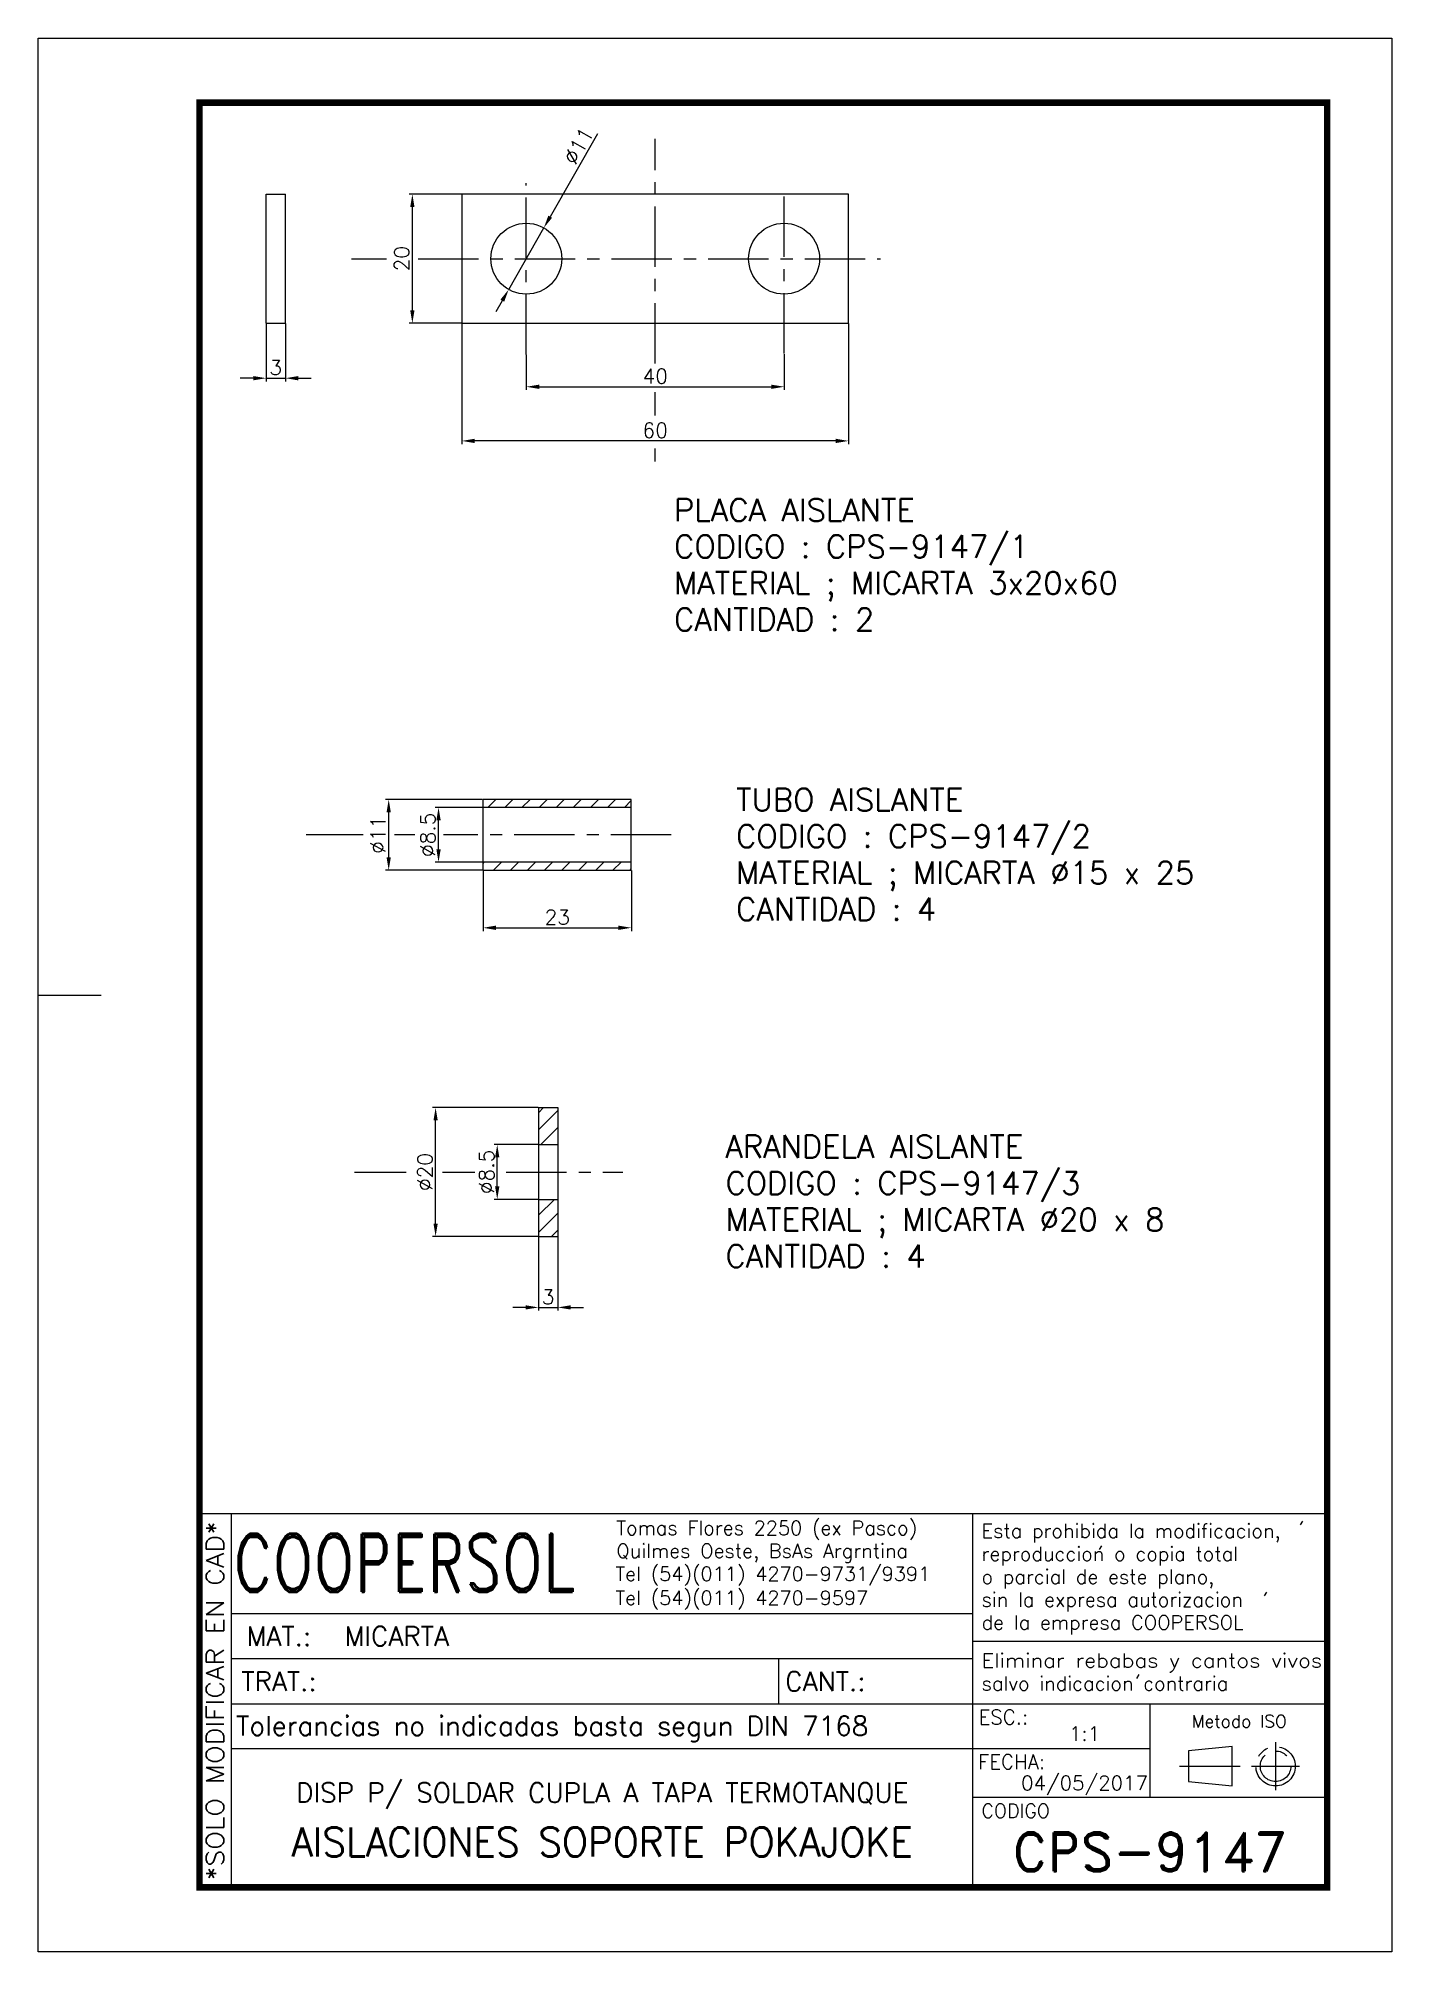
# Model space of a CAD drawing. Extents: x -13768 to 18086, y -10615 to 1188.
# Drawn here: x 1767 to 1977, y 297 to 594 of the extents above; entities that cross this region are included whole.
import ezdxf
from ezdxf.enums import TextEntityAlignment as Align

# ---------------------------------------------------------------- set-up
doc = ezdxf.new("R2010")
doc.units = 0
doc.header["$LTSCALE"] = 7.5
doc.header["$MEASUREMENT"] = 0
doc.linetypes.add('CENTER', pattern=[2, 1.25, -0.25, 0.25, -0.25])
doc.layers.get('0').update_dxf_attribs({"linetype": 'CONTINUOUS'})
doc.layers.get('DEFPOINTS').update_dxf_attribs({"linetype": 'CONTINUOUS'})
for name, color, linetype in [('1', 1, 'CENTER'), ('CL', 1, 'CENTER'), ('CO', 3, 'CONTINUOUS'), ('RY', 5, 'CONTINUOUS')]:
    doc.layers.add(name, color=color, linetype=linetype)
doc.styles.add('ROMAND', font='ROMAND')
doc.styles.add('ROMANS', font='ROMANS.SHX')
doc.dimstyles.new('1', dxfattribs={"dimtxt": 2.3, "dimasz": 2, "dimexe": 0.5, "dimexo": 0.0625, "dimgap": 0.5, "dimtad": 1, "dimdec": 4, "dimdsep": 46, "dimtxsty": 'ROMANS', "dimcen": -2, "dimclrt": 7, "dimadec": 0, "dimazin": 0, "dimtfac": 0.869565, "dimtdec": 4, "dimtmove": 0, "dimatfit": 3, "dimfxl": 1, "dimtolj": 1, "dimarcsym": 0})

msp = doc.modelspace()

# ---------------------------------------------------------------- texts
at = {"layer": 'CO', "style": 'ROMANS'}
for s, p in [('PLACA AISLANTE', (1865.65891, 519.03013)), ('CODIGO : CPS-9147/1', (1865.65891, 513.36347)), ('MATERIAL ; MICARTA 3x20x60', (1865.65891, 507.6968)), ('CANTIDAD : 2', (1865.65891, 502.03013)), ('TUBO AISLANTE', (1875.27581, 474.07237)), ('CODIGO : CPS-9147/2', (1875.27581, 468.4057)), ('MATERIAL ; MICARTA %%C15 x 25', (1875.27581, 462.73904)), ('CANTIDAD : 4', (1875.27581, 457.07237)), ('ARANDELA AISLANTE', (1873.63719, 420.22384)), ('CODIGO : CPS-9147/3', (1873.63719, 414.55717)), ('MATERIAL ; MICARTA %%C20 x 8', (1873.63719, 408.89051)), ('CANTIDAD : 4', (1873.63719, 403.22384))]:
    msp.add_text(s, height=3.5, dxfattribs=at).set_placement(p)

# ---------------------------------------------------------------- blocks, each defined once
blk = doc.blocks.new('A4G')
blk.add_line((0, 148.5), (9.75, 148.5))
blk.add_lwpolyline([(0, 297), (210, 297), (210, 0), (0, 0)], close=True)
at = {"const_width": 1}
blk.add_lwpolyline([(25, 287), (200, 287), (200, 10), (25, 10)], close=True, dxfattribs=at)
blk = doc.blocks.new('COOPERSOLROT-02')
for p, q in [((0, 58), (175, 58)), ((0, 0), (0, 58)), ((5, 0), (5, 58)), ((120, 0), (120, 58)), ((175, 0), (175, 58)), ((5, 42.5), (120, 42.5)), ((120, 38.19), (175, 38.19)), ((5, 35.5), (120, 35.5)), ((89.89, 28.5), (89.89, 35.5)), ((5, 28.5), (175, 28.5)), ((147.5, 14), (147.5, 28.5)), ((147.5, 21.5), (5, 21.5)), ((120, 14), (175, 14)), ((0, 0), (175, 0))]:
    blk.add_line(p, q)
at = {"color": 1, "linetype": 'CENTER'}
blk.add_line((166.98, 22.51), (166.98, 15.06), dxfattribs=at)
for points in [[(152.09, 18.79), (161.93, 18.79)], [(163.26, 18.79), (170.71, 18.79)]]:
    blk.add_lwpolyline(points, dxfattribs=at)
at = {"layer": '1'}
for points in [[(170.85, 56.26), (171.21, 56.85)], [(139.66, 52.43), (140.02, 53.02)], [(165.28, 45.22), (165.64, 45.81)], [(145.46, 32.42), (145.82, 33.01)]]:
    blk.add_lwpolyline(points, dxfattribs=at)
blk.add_lwpolyline([(160.25, 18.79), (160.25, 21.83), (153.47, 21.16), (153.47, 16.41), (160.25, 15.74)], close=True, dxfattribs=at)
for radius in [3.05, 2.37]:
    blk.add_circle((166.98, 18.79), radius, dxfattribs=at)
at = {"style": 'ROMANS', "width": 0.996387}
blk.add_text('*SOLO MODIFICAR EN CAD*', height=2.7, rotation=90, dxfattribs=at).set_placement((3.77, 1.09), (3.77, 56.81), align=Align.FIT)
at = {"style": 'ROMAND', "width": 0.75}
blk.add_text('COOPERSOL', height=9, dxfattribs=at).set_placement((5.26, 45.85))
at = {"style": 'ROMANS'}
for s, p in [('MAT.:', (7.32, 37.47)), ('TRAT.:', (6.5, 30.47)), ('CANT.:', (90.89, 30.47)), ('Tolerancias no indicadas basta segun DIN 7168', (5.7, 23.56))]:
    blk.add_text(s, height=3, dxfattribs=at).set_placement(p)
for tag, height, style, p in [('CONJUNTO', 2.3, 'ROMANS', (62.5, 17.5)), ('SUBCONJUNTO', 3, 'ROMANS', (62.5, 11.5)), ('DENOMINACION', 4.5, 'ROMANS', (62.5, 4.75)), ('COD-PLA', 6, 'ROMAND', (147.5, 5.5))]:
    blk.add_attdef(tag, text='', height=height, dxfattribs=dict(style=style)).set_placement(p, align=Align.MIDDLE)
at = {"layer": '1', "style": 'ROMANS'}
for s, height, p in [('Tomas Flores 2250 (ex Pasco)', 2.2, (64.69, 54.68)), ('Esta prohibida la modificacion,', 2.2, (121.36, 54.23)), ('Quilmes Oeste, BsAs Argrntina', 2.2, (64.69, 51.12)), ('reproduccion o copia total', 2.2, (121.36, 50.67)), ('Tel (54)(011) 4270-9731/9391', 2.2, (64.55, 47.56)), ('o parcial de este plano,', 2.2, (121.36, 47.11)), ('Tel (54)(011) 4270-9597', 2.2, (64.55, 43.83)), ('sin la expresa autorizacion ', 2.2, (121.36, 43.55)), ('de la empresa COOPERSOL', 2.2, (121.36, 39.99)), ('salvo indicacion contraria', 2.2, (121.36, 30.54)), ('ESC.:', 2.25, (120.89, 25.29)), ('FECHA:', 2.25, (120.81, 18.36)), ('CODIGO', 2.16, (121.33, 10.78))]:
    blk.add_text(s, height=height, dxfattribs=at).set_placement(p)
at = {"layer": '1', "style": 'ROMANS', "width": 0.96139}
blk.add_text('Eliminar rebabas y cantos vivos', height=2.2, dxfattribs=at).set_placement((121.34, 34.1), (174.21, 34.1), align=Align.FIT)
at = {"layer": '1', "style": 'ROMANS'}
blk.add_text('Metodo ISO', height=1.948, dxfattribs=at).set_placement((161.34, 25.77), align=Align.MIDDLE)
for tag, p in [('MAT', (22.51, 37.47)), ('TRAT', (22.51, 30.47)), ('CANT', (106.49, 30.47))]:
    blk.add_attdef(tag, p, '', height=3, dxfattribs=at)
for tag, p in [('ESC', (137.33, 22.73)), ('FECHA', (137.33, 15.06))]:
    blk.add_attdef(tag, text='', height=2.25, dxfattribs=at).set_placement(p, align=Align.CENTER)
blk = doc.blocks.new('*D43')
at = {"layer": 'CO', "color": 0, "lineweight": -2}
for p, q in [((1842.72, 544.84), (1842.72, 539.41)), ((1882.72, 544.99), (1882.72, 539.41)), ((1844.72, 539.91), (1880.72, 539.91))]:
    blk.add_line(p, q, dxfattribs=at)
at = {"layer": 'CO', "color": 0}
for points in [[(1844.72, 540.24), (1844.72, 539.57), (1842.72, 539.91)], [(1880.72, 540.24), (1880.72, 539.57), (1882.72, 539.91)]]:
    blk.add_solid(points, dxfattribs=at)
at = {"layer": 'DEFPOINTS', "color": 0}
for p in [(1842.72, 544.9), (1882.72, 545.06), (1882.72, 539.91)]:
    blk.add_point(p, dxfattribs=at)
at = {"layer": 'CO', "color": 7, "insert": (1862.72, 541.56), "char_height": 2.3, "attachment_point": 5, "style": 'ROMANS'}
blk.add_mtext('\\A1;40', dxfattribs=at)
blk = doc.blocks.new('*D44')
at = {"layer": 'CO', "color": 0, "lineweight": -2}
for p, q in [((1832.72, 549.73), (1832.72, 531)), ((1892.72, 549.73), (1892.72, 531)), ((1890.72, 531.5), (1834.72, 531.5))]:
    blk.add_line(p, q, dxfattribs=at)
at = {"layer": 'CO', "color": 0}
for points in [[(1834.72, 531.84), (1834.72, 531.17), (1832.72, 531.5)], [(1890.72, 531.84), (1890.72, 531.17), (1892.72, 531.5)]]:
    blk.add_solid(points, dxfattribs=at)
at = {"layer": 'DEFPOINTS', "color": 0}
for p in [(1832.72, 549.79), (1892.72, 549.79), (1832.72, 531.5)]:
    blk.add_point(p, dxfattribs=at)
at = {"layer": 'CO', "color": 7, "insert": (1862.72, 533.15), "char_height": 2.3, "attachment_point": 5, "style": 'ROMANS'}
blk.add_mtext('\\A1;60', dxfattribs=at)
blk = doc.blocks.new('*D45')
at = {"layer": 'CO', "color": 0, "lineweight": -2}
for p, q in [((1832.66, 569.79), (1824.54, 569.79)), ((1825.04, 551.79), (1825.04, 567.79)), ((1832.66, 549.79), (1824.54, 549.79))]:
    blk.add_line(p, q, dxfattribs=at)
at = {"layer": 'CO', "color": 0}
for points in [[(1824.71, 567.79), (1825.38, 567.79), (1825.04, 569.79)], [(1824.71, 551.79), (1825.38, 551.79), (1825.04, 549.79)]]:
    blk.add_solid(points, dxfattribs=at)
at = {"layer": 'DEFPOINTS', "color": 0}
for p in [(1825.04, 569.79), (1832.72, 569.79), (1832.72, 549.79)]:
    blk.add_point(p, dxfattribs=at)
at = {"layer": 'CO', "color": 7, "insert": (1823.39, 559.79), "char_height": 2.3, "attachment_point": 5, "rotation": 90, "style": 'ROMANS'}
blk.add_mtext('\\A1;20', dxfattribs=at)
blk = doc.blocks.new('*D46')
at = {"layer": 'CO', "color": 0, "lineweight": -2}
for p, q in [((1802.35, 549.73), (1802.35, 540.74)), ((1805.35, 549.73), (1805.35, 540.74)), ((1800.35, 541.24), (1798.35, 541.24)), ((1802.35, 541.24), (1805.35, 541.24)), ((1807.35, 541.24), (1809.35, 541.24))]:
    blk.add_line(p, q, dxfattribs=at)
at = {"layer": 'CO', "color": 0}
for points in [[(1800.35, 541.57), (1800.35, 540.9), (1802.35, 541.24)], [(1807.35, 541.57), (1807.35, 540.9), (1805.35, 541.24)]]:
    blk.add_solid(points, dxfattribs=at)
at = {"layer": 'DEFPOINTS', "color": 0}
for p in [(1802.35, 549.79), (1805.35, 549.79), (1805.35, 541.24)]:
    blk.add_point(p, dxfattribs=at)
at = {"layer": 'CO', "color": 7, "insert": (1803.85, 542.89), "char_height": 2.3, "attachment_point": 5, "style": 'ROMANS'}
blk.add_mtext('\\A1;3', dxfattribs=at)
blk = doc.blocks.new('*D47')
at = {"layer": 'CO', "color": 0, "lineweight": -2}
for p, q in [((1853.76, 579.16), (1846.43, 566.3)), ((1839.99, 555.01), (1845.44, 564.57)), ((1839, 553.27), (1838.01, 551.53))]:
    blk.add_line(p, q, dxfattribs=at)
at = {"layer": 'CO', "color": 0}
for points in [[(1846.14, 566.47), (1846.72, 566.14), (1845.44, 564.57)], [(1838.71, 553.44), (1839.29, 553.11), (1839.99, 555.01)]]:
    blk.add_solid(points, dxfattribs=at)
at = {"layer": 'DEFPOINTS', "color": 0}
for p in [(1845.44, 564.57), (1839.99, 555.01)]:
    blk.add_point(p, dxfattribs=at)
at = {"layer": 'CO', "color": 7, "insert": (1850.8, 577.31), "char_height": 2.3, "attachment_point": 5, "rotation": 60.3254, "style": 'ROMANS'}
blk.add_mtext('\\A1;∅11', dxfattribs=at)
blk = doc.blocks.new('*D48')
at = {"layer": 'CO', "color": 0, "lineweight": -2}
for p, q in [((1836.02, 464.8), (1836.02, 455.43)), ((1859.02, 464.8), (1859.02, 455.43)), ((1838.02, 455.93), (1857.02, 455.93))]:
    blk.add_line(p, q, dxfattribs=at)
at = {"layer": 'CO', "color": 0}
for points in [[(1838.02, 456.27), (1838.02, 455.6), (1836.02, 455.93)], [(1857.02, 456.27), (1857.02, 455.6), (1859.02, 455.93)]]:
    blk.add_solid(points, dxfattribs=at)
at = {"layer": 'DEFPOINTS', "color": 0}
for p in [(1836.02, 464.86), (1859.02, 464.86), (1859.02, 455.93)]:
    blk.add_point(p, dxfattribs=at)
at = {"layer": 'CO', "color": 7, "insert": (1847.52, 457.58), "char_height": 2.3, "attachment_point": 5, "style": 'ROMANS'}
blk.add_mtext('\\A1;23', dxfattribs=at)
blk = doc.blocks.new('*D49')
at = {"layer": 'CO', "color": 0, "lineweight": -2}
for p, q in [((1835.95, 474.61), (1828.6, 474.61)), ((1829.1, 468.11), (1829.1, 472.61)), ((1835.95, 466.11), (1828.6, 466.11))]:
    blk.add_line(p, q, dxfattribs=at)
at = {"layer": 'CO', "color": 0}
for points in [[(1828.77, 472.61), (1829.44, 472.61), (1829.1, 474.61)], [(1828.77, 468.11), (1829.44, 468.11), (1829.1, 466.11)]]:
    blk.add_solid(points, dxfattribs=at)
at = {"layer": 'DEFPOINTS', "color": 0}
for p in [(1829.1, 474.61), (1836.02, 474.61), (1836.02, 466.11)]:
    blk.add_point(p, dxfattribs=at)
at = {"layer": 'CO', "color": 7, "insert": (1827.45, 470.36), "char_height": 2.3, "attachment_point": 5, "rotation": 90, "style": 'ROMANS'}
blk.add_mtext('\\A1;%%C8.5', dxfattribs=at)
blk = doc.blocks.new('*D50')
at = {"layer": 'CO', "color": 0, "lineweight": -2}
for p, q in [((1835.95, 475.86), (1820.87, 475.86)), ((1821.37, 466.86), (1821.37, 473.86)), ((1835.95, 464.86), (1820.87, 464.86))]:
    blk.add_line(p, q, dxfattribs=at)
at = {"layer": 'CO', "color": 0}
for points in [[(1821.04, 473.86), (1821.7, 473.86), (1821.37, 475.86)], [(1821.04, 466.86), (1821.7, 466.86), (1821.37, 464.86)]]:
    blk.add_solid(points, dxfattribs=at)
at = {"layer": 'DEFPOINTS', "color": 0}
for p in [(1821.37, 475.86), (1836.02, 475.86), (1836.02, 464.86)]:
    blk.add_point(p, dxfattribs=at)
at = {"layer": 'CO', "color": 7, "insert": (1819.72, 470.36), "char_height": 2.3, "attachment_point": 5, "rotation": 90, "style": 'ROMANS'}
blk.add_mtext('\\A1;%%C11', dxfattribs=at)
blk = doc.blocks.new('*D51')
at = {"layer": 'CO', "color": 0, "lineweight": -2}
for p, q in [((1844.54, 422.28), (1837.71, 422.28)), ((1838.21, 415.78), (1838.21, 420.28)), ((1844.54, 413.78), (1837.71, 413.78))]:
    blk.add_line(p, q, dxfattribs=at)
at = {"layer": 'CO', "color": 0}
for points in [[(1837.88, 420.28), (1838.54, 420.28), (1838.21, 422.28)], [(1837.88, 415.78), (1838.54, 415.78), (1838.21, 413.78)]]:
    blk.add_solid(points, dxfattribs=at)
at = {"layer": 'DEFPOINTS', "color": 0}
for p in [(1838.21, 422.28), (1844.61, 422.28), (1844.61, 413.78)]:
    blk.add_point(p, dxfattribs=at)
at = {"layer": 'CO', "color": 7, "insert": (1836.56, 418.03), "char_height": 2.3, "attachment_point": 5, "rotation": 90, "style": 'ROMANS'}
blk.add_mtext('\\A1;%%C8.5', dxfattribs=at)
blk = doc.blocks.new('*D52')
at = {"layer": 'CO', "color": 0, "lineweight": -2}
for p, q in [((1844.54, 428.03), (1828.15, 428.03)), ((1828.65, 410.03), (1828.65, 426.03)), ((1844.54, 408.03), (1828.15, 408.03))]:
    blk.add_line(p, q, dxfattribs=at)
at = {"layer": 'CO', "color": 0}
for points in [[(1828.32, 426.03), (1828.98, 426.03), (1828.65, 428.03)], [(1828.32, 410.03), (1828.98, 410.03), (1828.65, 408.03)]]:
    blk.add_solid(points, dxfattribs=at)
at = {"layer": 'DEFPOINTS', "color": 0}
for p in [(1828.65, 428.03), (1844.61, 428.03), (1844.61, 408.03)]:
    blk.add_point(p, dxfattribs=at)
at = {"layer": 'CO', "color": 7, "insert": (1827, 418.03), "char_height": 2.3, "attachment_point": 5, "rotation": 90, "style": 'ROMANS'}
blk.add_mtext('\\A1;%%C20', dxfattribs=at)
blk = doc.blocks.new('*D53')
at = {"layer": 'CO', "color": 0, "lineweight": -2}
for p, q in [((1844.61, 407.96), (1844.61, 396.51)), ((1847.61, 407.96), (1847.61, 396.51)), ((1842.61, 397.01), (1840.61, 397.01)), ((1844.61, 397.01), (1847.61, 397.01)), ((1849.61, 397.01), (1851.61, 397.01))]:
    blk.add_line(p, q, dxfattribs=at)
at = {"layer": 'CO', "color": 0}
for points in [[(1842.61, 397.34), (1842.61, 396.68), (1844.61, 397.01)], [(1849.61, 397.34), (1849.61, 396.68), (1847.61, 397.01)]]:
    blk.add_solid(points, dxfattribs=at)
at = {"layer": 'DEFPOINTS', "color": 0}
for p in [(1844.61, 408.03), (1847.61, 408.03), (1847.61, 397.01)]:
    blk.add_point(p, dxfattribs=at)
at = {"layer": 'CO', "color": 7, "insert": (1846.11, 398.66), "char_height": 2.3, "attachment_point": 5, "style": 'ROMANS'}
blk.add_mtext('\\A1;3', dxfattribs=at)

# ---------------------------------------------------------------- dimensions: what is measured, and where the dimension line sits
at = {"layer": 'CO'}
dim = msp.add_diameter_dim_2p(p1=(1839.99464, 555.00924), p2=(1845.44046, 564.5666), dimstyle='1', dxfattribs=at)
dim.commit()
dim.dimension.update_dxf_attribs({"geometry": '*D47', "text_midpoint": (1852.23627, 576.49317), "dimtype": 163})
dim = msp.add_linear_dim(base=(1825.04303, 569.78792), p1=(1832.71755, 549.78792), p2=(1832.71755, 569.78792), angle=90, dimstyle='1', dxfattribs=at)
dim.commit()
dim.dimension.update_dxf_attribs({"geometry": '*D45', "text_midpoint": (1823.39303, 559.78792)})
for base, p1, p2, picture, middle in [((1805.35163, 541.23611), (1802.35163, 549.78792), (1805.35163, 549.78792), '*D46', (1803.85163, 542.88611)), ((1832.71755, 531.50316), (1892.71755, 549.78792), (1832.71755, 549.78792), '*D44', (1862.71755, 533.15316)), ((1882.71755, 539.90521), (1842.71755, 544.90427), (1882.71755, 545.05598), '*D43', (1862.71755, 541.55521)), ((1859.01723, 455.93308), (1836.01723, 464.86495), (1859.01723, 464.86495), '*D48', (1847.51723, 457.58308)), ((1847.60711, 397.00881), (1844.60711, 408.02674), (1847.60711, 408.02674), '*D53', (1846.10711, 398.65881))]:
    dim = msp.add_linear_dim(base=base, p1=p1, p2=p2, dimstyle='1', dxfattribs=at)
    dim.commit()
    dim.dimension.update_dxf_attribs({"geometry": picture, "text_midpoint": middle})
for base, p1, p2, picture, middle in [((1821.36901, 475.86495), (1836.01723, 464.86495), (1836.01723, 475.86495), '*D50', (1819.71901, 470.36495)), ((1829.10384, 474.61495), (1836.01723, 466.11495), (1836.01723, 474.61495), '*D49', (1827.45384, 470.36495)), ((1828.65052, 428.02674), (1844.60711, 408.02674), (1844.60711, 428.02674), '*D52', (1827.00052, 418.02674)), ((1838.2095, 422.27674), (1844.60711, 413.77674), (1844.60711, 422.27674), '*D51', (1836.5595, 418.02674))]:
    dim = msp.add_linear_dim(base=base, p1=p1, p2=p2, angle=90, text='%%C<>', dimstyle='1', dxfattribs=at)
    dim.commit()
    dim.dimension.update_dxf_attribs({"geometry": picture, "text_midpoint": middle})

# ---------------------------------------------------------------- hatches: boundary and pattern name
at = {"layer": 'RY'}
h = msp.add_hatch(dxfattribs=at)
h.set_pattern_fill('ANSI31', color=256, scale=15, style=0)
h.set_pattern_definition([(45, (14913.4901, -11912.444), (-1.32582521, 1.32582521), [])])
h.paths.add_polyline_path([(1859.01723, 475.86495), (1836.01723, 475.86495), (1836.01723, 474.61495), (1859.01723, 474.61495)])
h.paths.add_polyline_path([(1859.01723, 466.11495), (1836.01723, 466.11495), (1836.01723, 464.86495), (1859.01723, 464.86495)])
h = msp.add_hatch(dxfattribs=at)
h.set_pattern_fill('ANSI31', color=256, scale=15, style=0)
h.set_pattern_definition([(45, (14917.407, -11905.4418), (-1.32582521, 1.32582521), [])])
h.paths.add_polyline_path([(1847.60711, 428.02674), (1844.60711, 428.02674), (1844.60711, 422.27674), (1847.60711, 422.27674)])
h.paths.add_polyline_path([(1847.60711, 413.77674), (1844.60711, 413.77674), (1844.60711, 408.02674), (1847.60711, 408.02674)])

# ---------------------------------------------------------------- linework, layer by layer
for p, q in [((1802.35163, 549.78792), (1802.35163, 569.78792)), ((1802.35163, 569.78792), (1805.35163, 569.78792)), ((1805.35163, 549.78792), (1805.35163, 569.78792)), ((1832.71755, 569.78792), (1832.71755, 549.78792)), ((1892.71755, 569.78792), (1832.71755, 569.78792)), ((1892.71755, 549.78792), (1892.71755, 569.78792)), ((1802.35163, 549.78792), (1805.35163, 549.78792)), ((1832.71755, 549.78792), (1892.71755, 549.78792)), ((1859.01723, 475.86495), (1836.01723, 475.86495)), ((1836.01723, 470.36495), (1836.01723, 475.86495)), ((1859.01723, 470.36495), (1859.01723, 475.86495)), ((1859.01723, 474.61495), (1836.01723, 474.61495)), ((1836.01723, 464.86495), (1836.01723, 470.36495)), ((1859.01723, 464.86495), (1859.01723, 470.36495)), ((1859.01723, 466.11495), (1836.01723, 466.11495)), ((1836.01723, 464.86495), (1859.01723, 464.86495)), ((1844.60711, 428.02674), (1844.60711, 408.02674)), ((1844.60711, 428.02674), (1847.60711, 428.02674)), ((1847.60711, 428.02674), (1847.60711, 408.02674)), ((1844.60711, 422.27674), (1847.60711, 422.27674)), ((1844.60711, 413.77674), (1847.60711, 413.77674)), ((1844.60711, 408.02674), (1847.60711, 408.02674))]:
    msp.add_line(p, q)
for centre in [(1842.71755, 559.78792), (1882.71755, 559.78792)]:
    msp.add_circle(centre, 5.5)
at = {"layer": 'CL'}
for p, q in [((1862.71755, 543.51843), (1862.71755, 578.40565)), ((1842.71755, 544.90427), (1842.71755, 571.50145)), ((1882.71755, 545.05598), (1882.71755, 571.29996)), ((1815.5994, 559.78792), (1821.05531, 559.78792)), ((1825.93079, 559.78792), (1897.69839, 559.78792)), ((1862.71755, 535.4685), (1862.71755, 539.0946)), ((1862.71755, 528.32312), (1862.71755, 530.31944)), ((1817.43284, 470.36495), (1808.57136, 470.36495)), ((1825.41986, 470.36495), (1822.26449, 470.36495)), ((1865.21725, 470.36495), (1829.85708, 470.36495)), ((1816.05492, 418.02674), (1824.10418, 418.02674)), ((1829.69967, 418.02674), (1834.71232, 418.02674)), ((1839.60838, 418.02674), (1857.71603, 418.02674))]:
    msp.add_line(p, q, dxfattribs=at)

# ---------------------------------------------------------------- block references
msp.add_blockref('A4G', (1767, 297))
ref = msp.add_blockref('COOPERSOLROT-02', (1792, 307))
ref.add_attrib('COD-PLA', 'CPS-9147', dxfattribs={"height": 6, "style": 'ROMAND'}).set_placement((1939.5, 312.5), align=Align.MIDDLE)
ref.add_attrib('FECHA', '04/05/2017', dxfattribs={"layer": '1', "height": 2.25, "style": 'ROMANS'}).set_placement((1929.33468, 322.061), align=Align.CENTER)
ref.add_attrib('MAT', 'MICARTA', (1814.50529, 344.46815), dxfattribs={"layer": '1', "height": 3, "style": 'ROMANS'})
ref.add_attrib('ESC', '1:1', dxfattribs={"layer": '1', "height": 2.25, "style": 'ROMANS'}).set_placement((1929.33468, 329.72855), align=Align.CENTER)
ref.add_attrib('DENOMINACION', 'AISLACIONES SOPORTE POKAJOKE', dxfattribs={"height": 4.5, "style": 'ROMANS', "width": 0.95}).set_placement((1854.5, 314.03781), align=Align.MIDDLE)
ref.add_attrib('SUBCONJUNTO', 'DISP P/ SOLDAR CUPLA A TAPA TERMOTANQUE', dxfattribs={"height": 3, "style": 'ROMANS'}).set_placement((1854.5, 321.47785), align=Align.MIDDLE)

msp.set_redraw_order([(e.dxf.handle, doc.entitydb.next_handle()) for e in msp.query("TEXT MTEXT ATTDEF DIMENSION ARC_DIMENSION")])  # texts and dimensions are drawn at this point

doc.saveas('drawing.dxf')
